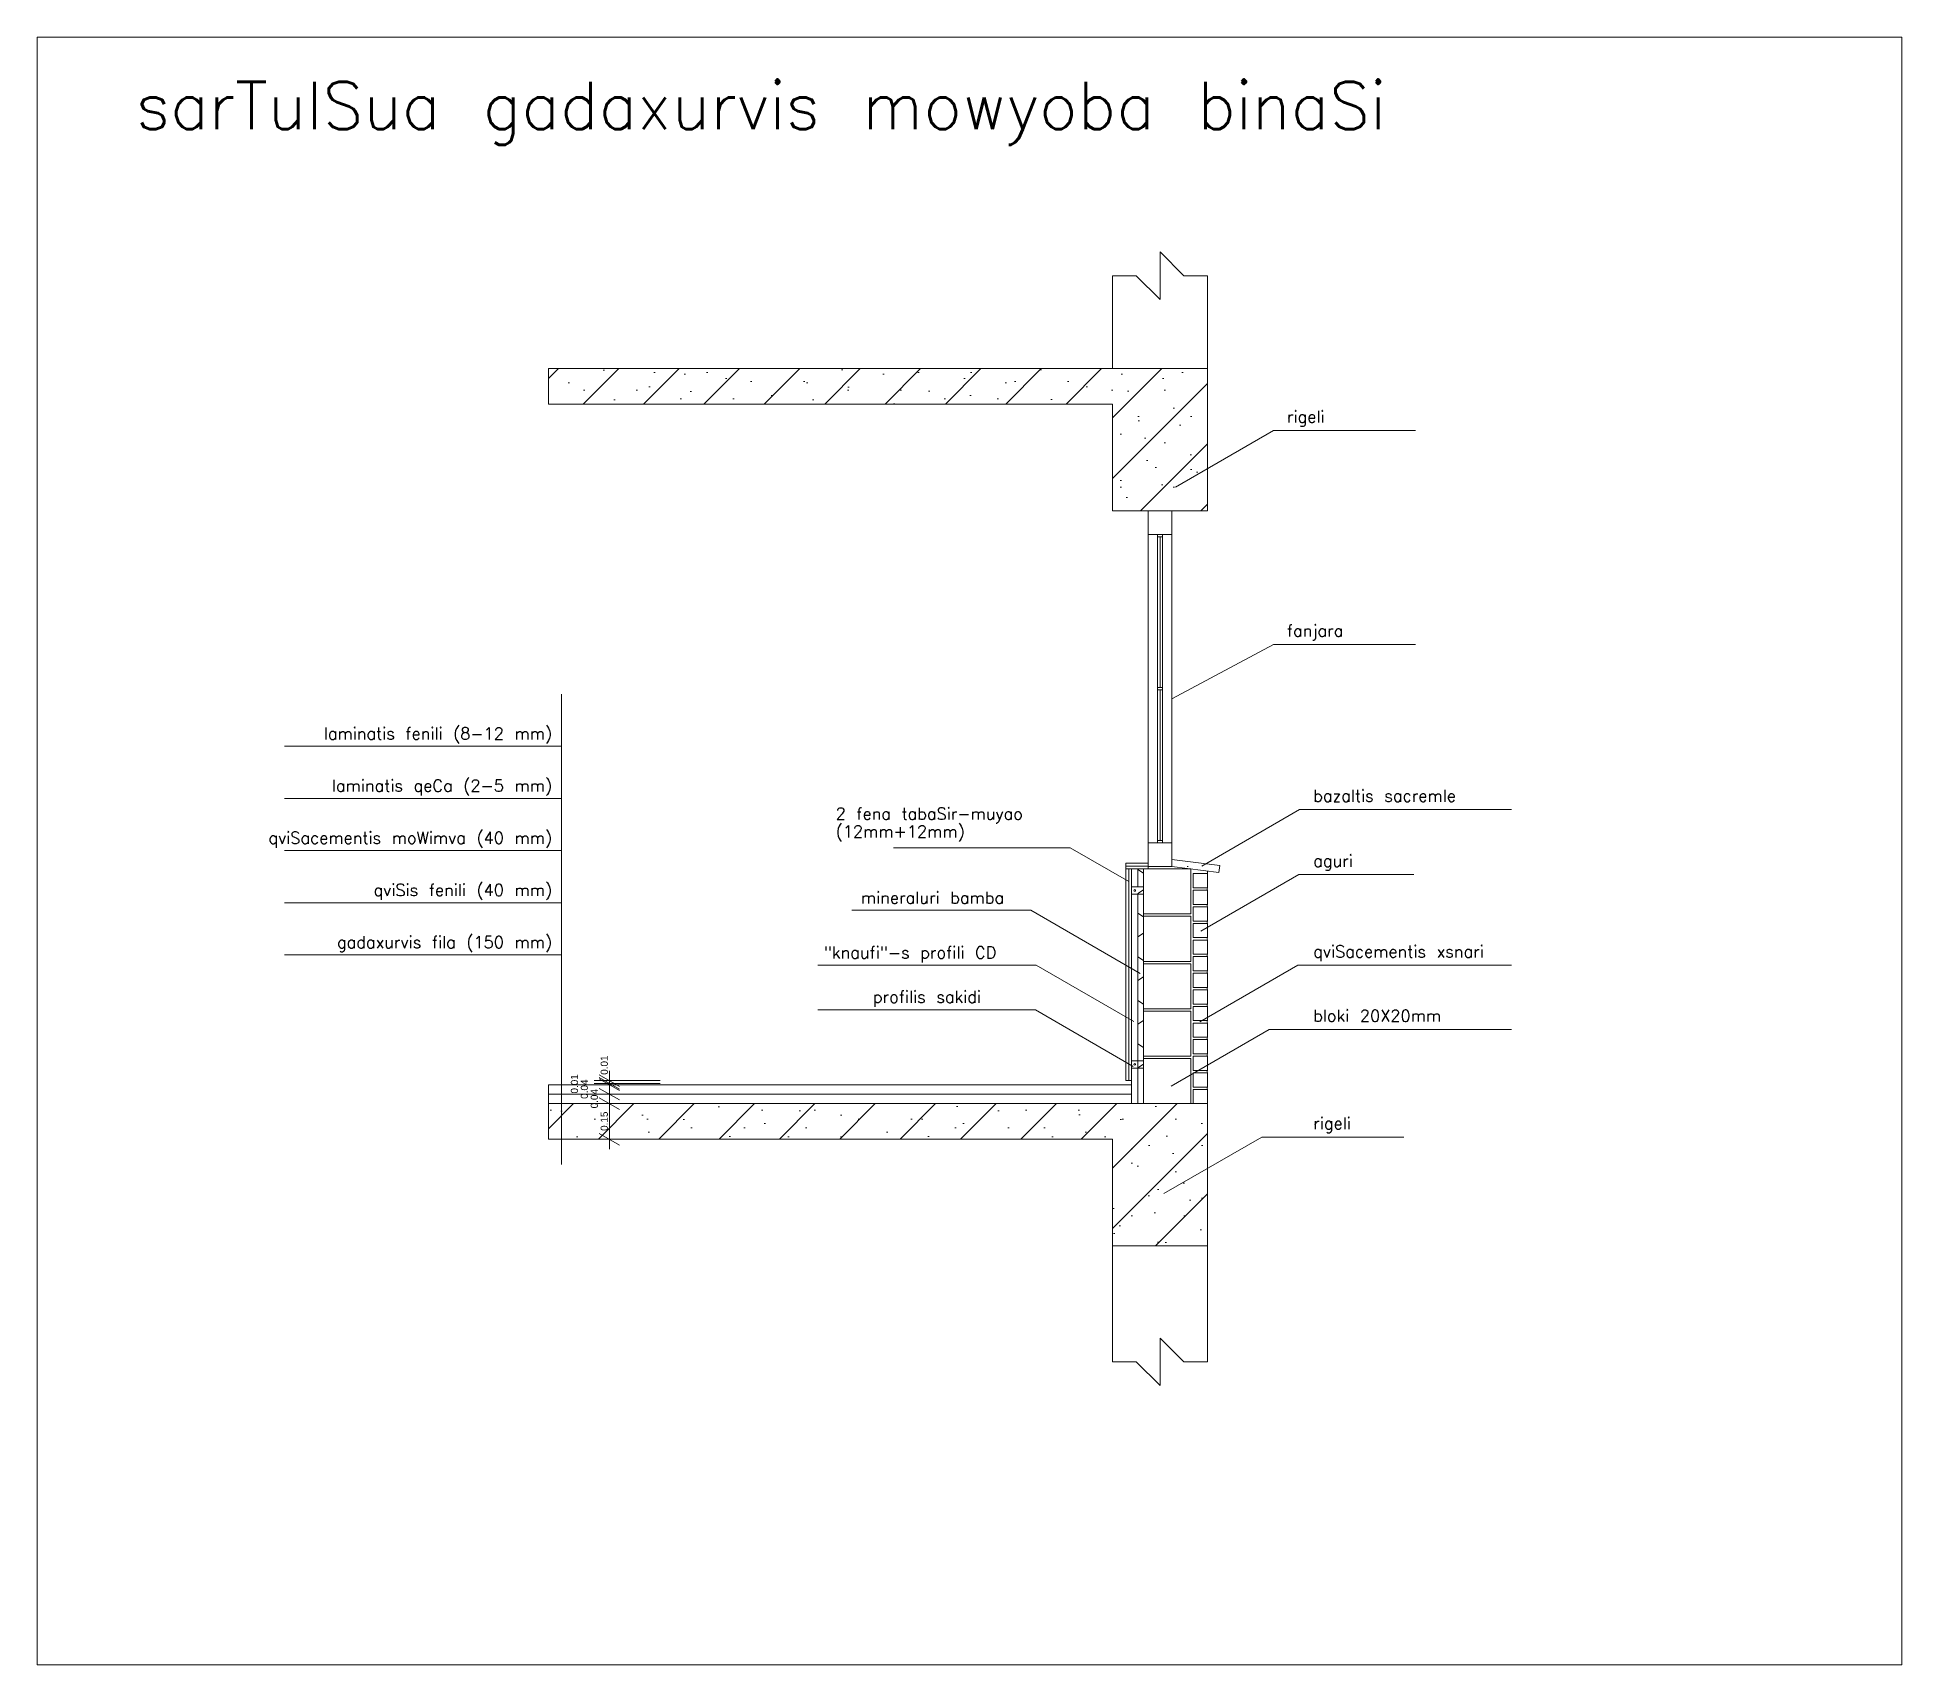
# Model space of a CAD drawing. Header units: millimetres. Extents: x 475616349 to 476941521, y 4620115302 to 4621446928.
# Drawn here: x 476871844 to 476879708, y 4620500640 to 4620507504 of the extents above; entities that cross this region are included whole.
import ezdxf

# ---------------------------------------------------------------- set-up
doc = ezdxf.new("R2010")
doc.units = ezdxf.units.MM
doc.header["$MEASUREMENT"] = 0
for name, color, linetype, lineweight in [('2D Drafting - General_Pen_No__2_Pen_No__4', 7, 'Continuous', 0), ('2D Drafting - General_Pen_No__7_Pen_No__4', 7, 'Continuous', 0), ('2D Drafting - General_Pen_No__7_Pen_No__7_Pen_No__7', 7, 'Continuous', 0), ('A-Area-G_Pen_No__173_Pen_No__4', 7, 'Continuous', 0), ('A-Area-G_Pen_No__7_Pen_No__4', 7, 'Continuous', 0), ('Annotation - Text_Pen_No__7_Pen_No__4', 7, 'Continuous', 0), ('gegmebi_Pen_No__7_Pen_No__4', 7, 'Continuous', 0), ('kar-panjara_Pen_No__7_Pen_No__4', 7, 'Continuous', 0), ('zoma_Pen_No__7', 7, 'Continuous', 0)]:
    doc.layers.add(name, color=color, linetype=linetype, lineweight=lineweight)
doc.layers.add('zoma', color=7, linetype='Continuous')
doc.styles.add('GENERATED_STYLE_2', font='arial.ttf')
doc.dimstyles.new('GENERATED_STYLE__13', dxfattribs={"dimtxt": 30.000001, "dimasz": 64.421331, "dimexe": 0.18, "dimexo": 1.5, "dimgap": 0.09, "dimtad": 1, "dimlfac": 0.001, "dimzin": 0, "dimdsep": 46, "dimtxsty": 'GENERATED_STYLE_2', "dimblk": 'ARROWHEAD_2', "dimblk1": 'ARROWHEAD_2', "dimblk2": 'ARROWHEAD_2', "dimcen": 0.09, "dimclrd": 7, "dimclre": 7, "dimclrt": 7, "dimadec": 0, "dimazin": 0, "dimtfac": 1, "dimtdec": 4, "dimtmove": 0, "dimatfit": 3, "dimfxl": 1, "dimtolj": 1, "dimtzin": 0, "dimarcsym": 0})

msp = doc.modelspace()

# ---------------------------------------------------------------- texts
at = {"layer": '2D Drafting - General_Pen_No__2_Pen_No__4', "color": 7, "linetype": 'Continuous', "lineweight": 0, "insert": (476872258.842, 4620507316.536), "char_height": 200, "attachment_point": 1}
msp.add_mtext('\\A1;{\\pql;\\Ftxt.shx;sarTulSua gadaxurvis mowyoba binaSi}', dxfattribs=at)
at = {"layer": 'A-Area-G_Pen_No__173_Pen_No__4', "color": 7, "linetype": 'Continuous', "lineweight": 0, "insert": (476876694.668, 4620504006.526), "char_height": 0.2, "attachment_point": 7}
msp.add_mtext('\\A1;{\\pql;\\Ftxt.shx;AecDbSpace (AecArchBase70)}', dxfattribs=at)
at = {"layer": 'Annotation - Text_Pen_No__7_Pen_No__4', "color": 7, "linetype": 'Continuous', "lineweight": 0, "char_height": 50}
for s, insert, attachment_point in [('\\A1;{\\pql;\\Ftxt.shx;rigeli}', (476877114.704, 4620505928.571), 1), ('\\A1;{\\pql;\\Ftxt.shx;fanjara}', (476877114.704, 4620505026.238), 1), ('\\A1;{\\pqr;\\Ftxt.shx;laminatis fenili (8-12 mm)}', (476874015.236, 4620504592.662), 3), ('\\A1;{\\pqr;\\Ftxt.shx;laminatis qeCa (2-5 mm)}', (476874015.236, 4620504372.662), 3), ('\\A1;{\\pql;\\Ftxt.shx;bazaltis sacremle}', (476877225.697, 4620504330.067), 1), ('\\A1;{\\pqr;\\Ftxt.shx;qviSacementis moWimva (40 mm)}', (476874015.236, 4620504152.662), 3), ('\\A1;{\\pql;\\Ftxt.shx;aguri}', (476877225.697, 4620504055.839), 1), ('\\A1;{\\pqr;\\Ftxt.shx;qviSis fenili (40 mm)}', (476874015.236, 4620503932.662), 3), ('\\A1;{\\pql;\\Ftxt.shx;mineraluri bamba}', (476875317.944, 4620503900.07), 1), ('\\A1;{\\pqr;\\Ftxt.shx;gadaxurvis fila (150 mm)}', (476874015.236, 4620503712.662), 3), ('\\A1;{\\pql;\\Ftxt.shx;"knaufi"-s profili \\Ftxt.shx;CD}', (476875161.432, 4620503668.738), 1), ('\\A1;{\\pql;\\Ftxt.shx;qviSacementis xsnari}', (476877225.697, 4620503673.471), 1), ('\\A1;{\\pql;\\Ftxt.shx;profilis sakidi}', (476875368.476, 4620503482.021), 1), ('\\A1;{\\pql;\\Ftxt.shx;bloki 20X20mm}', (476877225.697, 4620503402.42), 1), ('\\A1;{\\pql;\\Ftxt.shx;rigeli}', (476877225.697, 4620502948.708), 1)]:
    msp.add_mtext(s, dxfattribs=dict(at, insert=insert, attachment_point=attachment_point))
at = {"layer": 'Annotation - Text_Pen_No__7_Pen_No__4', "color": 7, "linetype": 'Continuous', "lineweight": 0, "insert": (476875211.413, 4620504254.582), "char_height": 50, "attachment_point": 1, "line_spacing_factor": 0.900661}
msp.add_mtext('\\A1;{\\pql;\\Ftxt.shx;2 fena tabaSir-muyao \\P\\pql;\\Ftxt.shx;(12mm+12mm)}', dxfattribs=at)

# ---------------------------------------------------------------- blocks, each defined once
blk = doc.blocks.new('*D509', base_point=(476577134.1, 4620325125.7))
at = {"layer": 'zoma_Pen_No__7', "color": 7, "linetype": 'Continuous', "lineweight": 0, "transparency": 16777216}
for p, q in [((476874471.2, 4620503006.6), (476874193.2, 4620503006.6)), ((476874214.4, 4620503031.1), (476874299.2, 4620502982.1)), ((476874256.8, 4620502856.6), (476874256.8, 4620503006.6)), ((476874471.2, 4620502856.6), (476874193.2, 4620502856.6)), ((476874214.4, 4620502881.1), (476874299.2, 4620502832.1)), ((476874256.8, 4620502815.2), (476874256.8, 4620502856.6))]:
    blk.add_line(p, q, dxfattribs=at)
at = {"layer": 'zoma_Pen_No__7', "color": 7, "lineweight": 0, "transparency": 16777216, "char_height": 30, "attachment_point": 7, "rotation": 90, "style": 'GENERATED_STYLE_2'}
for s, insert in [('\\A1;{\\pql;\\fArial CYR|b0|i0|c204|p34;0.04}', (476874208.8, 4620502986.7)), ('\\A1;{\\pql;\\fArial CYR|b0|i0|c204|p34;0.15}', (476874250.8, 4620502891.7))]:
    blk.add_mtext(s, dxfattribs=dict(at, insert=insert))
blk = doc.blocks.new('ARROWHEAD_2')
at = {"color": 0, "linetype": 'Continuous', "lineweight": 0}
for p, q in [((0, 0), (-1, 0)), ((-0.38, -0.66), (0.38, 0.66))]:
    blk.add_line(p, q, dxfattribs=at)
blk = doc.blocks.new('*D510', base_point=(476577134.1, 4620325125.7))
at = {"layer": 'zoma_Pen_No__7', "color": 7, "linetype": 'Continuous', "lineweight": 0, "transparency": 16777216}
for p, q in [((476874214.4, 4620503071.1), (476874299.2, 4620503022.1)), ((476874471.2, 4620503046.6), (476874193.2, 4620503046.6)), ((476874471.2, 4620503006.6), (476874193.2, 4620503006.6)), ((476874214.4, 4620503031.1), (476874299.2, 4620502982.1)), ((476874256.8, 4620503006.6), (476874256.8, 4620503046.6))]:
    blk.add_line(p, q, dxfattribs=at)
at = {"layer": 'zoma_Pen_No__7', "color": 7, "lineweight": 0, "transparency": 16777216, "insert": (476874166.8, 4620503026.7), "char_height": 30, "attachment_point": 7, "rotation": 90, "style": 'GENERATED_STYLE_2'}
blk.add_mtext('\\A1;{\\pql;\\fArial CYR|b0|i0|c204|p34;0.04}', dxfattribs=at)
blk = doc.blocks.new('*D511', base_point=(476577134.1, 4620325125.7))
at = {"layer": 'zoma_Pen_No__7', "color": 7, "linetype": 'Continuous', "lineweight": 0, "transparency": 16777216}
for p, q in [((476874471.2, 4620503086.6), (476874193.2, 4620503086.6)), ((476874214.4, 4620503128.2), (476874299.2, 4620503079.2)), ((476874299.2, 4620503067.2), (476874214.4, 4620503116.2)), ((476874299.2, 4620503062.1), (476874214.4, 4620503111.1)), ((476874214.4, 4620503071.1), (476874299.2, 4620503022.1)), ((476874256.8, 4620503046.6), (476874256.8, 4620503086.6)), ((476874471.2, 4620503046.6), (476874193.2, 4620503046.6))]:
    blk.add_line(p, q, dxfattribs=at)
at = {"layer": 'zoma_Pen_No__7', "color": 7, "lineweight": 0, "transparency": 16777216, "insert": (476874124.8, 4620503049.2), "char_height": 30, "attachment_point": 7, "rotation": 90, "style": 'GENERATED_STYLE_2'}
blk.add_mtext('\\A1;{\\pql;\\fArial CYR|b0|i0|c204|p34;0.01}', dxfattribs=at)
blk = doc.blocks.new('*D512', base_point=(476577134.1, 4620325125.7))
at = {"layer": 'zoma_Pen_No__7', "color": 7, "linetype": 'Continuous', "lineweight": 0, "transparency": 16777216}
for p, q in [((476874471.2, 4620503091.7), (476874193.2, 4620503091.7)), ((476874471.2, 4620503086.6), (476874193.2, 4620503086.6)), ((476874214.4, 4620503128.2), (476874299.2, 4620503079.2)), ((476874299.2, 4620503067.2), (476874214.4, 4620503116.2)), ((476874299.2, 4620503062.1), (476874214.4, 4620503111.1)), ((476874256.8, 4620503086.6), (476874256.8, 4620503091.7))]:
    blk.add_line(p, q, dxfattribs=at)
blk = doc.blocks.new('*D513', base_point=(476577134.1, 4620325125.7))
at = {"layer": 'zoma_Pen_No__7', "color": 7, "linetype": 'Continuous', "lineweight": 0, "transparency": 16777216}
for p, q in [((476874256.8, 4620503103.7), (476874256.8, 4620503145.2)), ((476874471.2, 4620503103.7), (476874193.2, 4620503103.7)), ((476874471.2, 4620503091.7), (476874193.2, 4620503091.7)), ((476874214.4, 4620503128.2), (476874299.2, 4620503079.2)), ((476874299.2, 4620503067.2), (476874214.4, 4620503116.2)), ((476874299.2, 4620503062.1), (476874214.4, 4620503111.1)), ((476874256.8, 4620503091.7), (476874256.8, 4620503103.7))]:
    blk.add_line(p, q, dxfattribs=at)
at = {"layer": 'zoma_Pen_No__7', "color": 7, "lineweight": 0, "transparency": 16777216, "insert": (476874250.8, 4620503128.2), "char_height": 30, "attachment_point": 7, "rotation": 90, "style": 'GENERATED_STYLE_2'}
blk.add_mtext('\\A1;{\\pql;\\fArial CYR|b0|i0|c204|p34;0.01}', dxfattribs=at)

# ---------------------------------------------------------------- dimensions: what is measured, and where the dimension line sits
at = {"layer": 'zoma', "color": 7, "linetype": 'Continuous', "lineweight": 0}
for base, p1, p2, picture, middle in [((476874256.814, 4620503103.701), (476874472.722, 4620503091.701), (476874472.722, 4620503103.701), '*D513', (476874235.814, 4620503167.163)), ((476874256.814, 4620503086.603), (476874472.722, 4620503046.603), (476874472.722, 4620503086.603), '*D511', (476874151.814, 4620503065.659)), ((476874256.814, 4620503091.701), (476874472.722, 4620503086.603), (476874472.722, 4620503091.701), '*D512', (476874109.814, 4620503088.208)), ((476874256.814, 4620503046.603), (476874472.722, 4620503006.603), (476874472.722, 4620503046.603), '*D510', (476874193.814, 4620503025.659)), ((476874256.814, 4620503006.603), (476874472.722, 4620502856.615), (476874472.722, 4620503006.603), '*D509', (476874235.814, 4620502930.665))]:
    dim = msp.add_linear_dim(base=base, p1=p1, p2=p2, angle=90, dimstyle='GENERATED_STYLE__13', dxfattribs=at)
    dim.commit()
    dim.dimension.update_dxf_attribs({"geometry": picture, "text_midpoint": middle, "dimtype": 160, "text_rotation": 90})

# ---------------------------------------------------------------- hatches: boundary and pattern name
at = {"layer": '2D Drafting - General_Pen_No__7_Pen_No__7_Pen_No__7', "linetype": 'Continuous', "lineweight": 0}
h = msp.add_hatch(dxfattribs=at)
h.set_pattern_fill('MASONRY_BLOCK', style=0, pattern_type=2)
h.set_pattern_definition([(45, (476856456.85, 4620461537.98), (-127.2792, 127.2792), [])])
h.paths.add_polyline_path([(476874000.088, 4620506106.63), (476874000.088, 4620505956.596), (476876379.537, 4620505956.596), (476876379.537, 4620505506.603), (476876779.537, 4620505506.603), (476876779.537, 4620506106.585)])
h = msp.add_hatch(dxfattribs=at)
h.set_pattern_fill('RENDER', style=0, pattern_type=2)
h.set_pattern_definition([(45, (476860600, 4620467073.32), (-111.3693, 111.3693), [0, -105, 0, -157.5]), (110, (476860950, 4620467073.32), (148.0016, 53.8682), [0, -77, 0, -133])])
h.paths.add_polyline_path([(476874000.088, 4620506106.63), (476874000.088, 4620505956.596), (476876379.537, 4620505956.596), (476876379.537, 4620505506.603), (476876779.537, 4620505506.603), (476876779.537, 4620506106.585)])
h = msp.add_hatch(dxfattribs=at)
h.set_pattern_fill('CONCRETE_BLOCK', style=0, pattern_type=2)
h.set_pattern_definition([(33.9761, (476843960.05, 4620457705.73), (-136.4054, 91.92388), []), (146.0239, (476843960.05, 4620457705.73), (136.4054, 91.92388), [])])
h.paths.add_polyline_path([(476876486.529, 4620503996.603), (476876486.529, 4620503106.701), (476876509.529, 4620503106.701), (476876509.529, 4620503996.603)])
h = msp.add_hatch(dxfattribs=at)
h.set_pattern_fill('RENDER', style=0, pattern_type=2)
h.set_pattern_definition([(45, (476846390.12, 4620469344.94), (-111.3693, 111.3693), [0, -105, 0, -157.5]), (110, (476846740.12, 4620469344.94), (148.0016, 53.8682), [0, -77, 0, -133])])
h.paths.add_polyline_path([(476874000.088, 4620503006.649), (476874000.088, 4620502856.615), (476876379.537, 4620502856.615), (476876379.537, 4620502406.622), (476876779.537, 4620502406.622), (476876779.537, 4620503006.603)])
h = msp.add_hatch(dxfattribs=at)
h.set_pattern_fill('MASONRY_BLOCK', style=0, pattern_type=2)
h.set_pattern_definition([(45, (476883939.9, 4620477202.5), (-127.2792, 127.2792), [])])
h.paths.add_polyline_path([(476874000.088, 4620503006.649), (476874000.088, 4620502856.615), (476876379.537, 4620502856.615), (476876379.537, 4620502406.622), (476876779.537, 4620502406.622), (476876779.537, 4620503006.603)])

# ---------------------------------------------------------------- linework, layer by layer
at = {"layer": '2D Drafting - General_Pen_No__7_Pen_No__4', "color": 7, "linetype": 'Continuous', "lineweight": 0, "flags": 128}
for points in [[(476871843.892, 4620507503.781), (476879707.928, 4620507503.781), (476879707.928, 4620500640.391), (476871843.892, 4620500640.391)], [(476874000.088, 4620506106.63), (476876779.537, 4620506106.585), (476876779.537, 4620505506.603), (476876379.537, 4620505506.603), (476876379.537, 4620505956.596), (476874000.088, 4620505956.596)], [(476876435.546, 4620504008.595), (476876435.546, 4620504020.587), (476876529.537, 4620504020.587), (476876529.537, 4620504008.595)], [(476876435.546, 4620503996.603), (476876435.546, 4620504008.595), (476876529.537, 4620504008.595), (476876529.537, 4620503996.603)], [(476876447.537, 4620503103.701), (476876435.546, 4620503103.701), (476876435.546, 4620503996.603), (476876447.537, 4620503996.603)], [(476876459.529, 4620503103.701), (476876447.537, 4620503103.701), (476876447.537, 4620503996.603), (476876459.529, 4620503996.603)], [(476876509.529, 4620503996.603), (476876709.529, 4620503996.603), (476876709.529, 4620503806.603), (476876509.529, 4620503806.603)], [(476876719.537, 4620503976.603), (476876779.537, 4620503976.603), (476876779.537, 4620503916.603), (476876719.537, 4620503916.603)], [(476876459.529, 4620503920.335), (476876509.529, 4620503920.335), (476876509.529, 4620503890.335), (476876459.529, 4620503890.335)], [(476876486.529, 4620503890.335), (476876509.529, 4620503890.335), (476876509.529, 4620503006.603), (476876486.529, 4620503006.603)], [(476876719.537, 4620503906.603), (476876779.537, 4620503906.603), (476876779.537, 4620503846.603), (476876719.537, 4620503846.603)], [(476876509.529, 4620503796.603), (476876709.529, 4620503796.603), (476876709.529, 4620503606.603), (476876509.529, 4620503606.603)], [(476876719.537, 4620503836.603), (476876779.537, 4620503836.603), (476876779.537, 4620503776.603), (476876719.537, 4620503776.603)], [(476876719.537, 4620503766.603), (476876779.537, 4620503766.603), (476876779.537, 4620503706.603), (476876719.537, 4620503706.603)], [(476876719.537, 4620503696.603), (476876779.537, 4620503696.603), (476876779.537, 4620503636.603), (476876719.537, 4620503636.603)], [(476876719.537, 4620503626.603), (476876779.537, 4620503626.603), (476876779.537, 4620503566.603), (476876719.537, 4620503566.603)], [(476876509.529, 4620503596.603), (476876709.529, 4620503596.603), (476876709.529, 4620503406.603), (476876509.529, 4620503406.603)], [(476876719.537, 4620503556.603), (476876779.537, 4620503556.603), (476876779.537, 4620503496.603), (476876719.537, 4620503496.603)], [(476876719.537, 4620503486.603), (476876779.537, 4620503486.603), (476876779.537, 4620503426.603), (476876719.537, 4620503426.603)], [(476876509.529, 4620503396.603), (476876709.529, 4620503396.603), (476876709.529, 4620503206.603), (476876509.529, 4620503206.603)], [(476876719.537, 4620503416.603), (476876779.537, 4620503416.603), (476876779.537, 4620503356.603), (476876719.537, 4620503356.603)], [(476876719.537, 4620503346.603), (476876779.537, 4620503346.603), (476876779.537, 4620503286.603), (476876719.537, 4620503286.603)], [(476876719.537, 4620503276.603), (476876779.537, 4620503276.603), (476876779.537, 4620503216.603), (476876719.537, 4620503216.603)], [(476876459.529, 4620503186.701), (476876509.529, 4620503186.701), (476876509.529, 4620503156.701), (476876459.529, 4620503156.701)], [(476876509.529, 4620503196.603), (476876709.529, 4620503196.603), (476876709.529, 4620503006.603), (476876509.529, 4620503006.603)], [(476876719.537, 4620503206.603), (476876779.537, 4620503206.603), (476876779.537, 4620503146.603), (476876719.537, 4620503146.603)], [(476876459.529, 4620503046.603), (476874000.088, 4620503046.603), (476874000.088, 4620503086.603), (476876459.529, 4620503086.603)], [(476876719.537, 4620503136.603), (476876779.537, 4620503136.603), (476876779.537, 4620503076.603), (476876719.537, 4620503076.603)], [(476876719.537, 4620503066.603), (476876779.537, 4620503066.603), (476876779.537, 4620503006.603), (476876719.537, 4620503006.603)], [(476876459.529, 4620503006.603), (476874000.088, 4620503006.603), (476874000.088, 4620503046.603), (476876459.529, 4620503046.603)], [(476874000.088, 4620503006.649), (476876779.537, 4620503006.603), (476876779.537, 4620502406.622), (476876379.537, 4620502406.622), (476876379.537, 4620502856.615), (476874000.088, 4620502856.615)]]:
    msp.add_lwpolyline(points, close=True, dxfattribs=at)
for points in [[(476876579.537, 4620506598.392), (476876579.537, 4620506398.392)], [(476876579.537, 4620506598.392), (476876679.537, 4620506498.392)], [(476876379.537, 4620506498.392), (476876479.537, 4620506498.392)], [(476876579.537, 4620506398.392), (476876479.537, 4620506498.392)], [(476876679.537, 4620506498.392), (476876779.537, 4620506498.392)], [(476876645.177, 4620505606.723), (476877058.269, 4620505845.222), (476877657.472, 4620505845.222)], [(476876629.537, 4620504713.809), (476877058.269, 4620504942.74), (476877657.472, 4620504942.74)], [(476874055.133, 4620502749.814), (476874055.133, 4620504733.899)], [(476874055.133, 4620504513.899), (476872886.947, 4620504513.899)], [(476874055.133, 4620504293.899), (476872886.947, 4620504293.899)], [(476876755.211, 4620504008.185), (476877168.303, 4620504246.684), (476878062.158, 4620504246.684)], [(476874055.133, 4620504073.899), (476872886.947, 4620504073.899)], [(476876447.537, 4620503943.466), (476876200.934, 4620504085.842), (476875454.832, 4620504085.842)], [(476876486.529, 4620503156.701), (476876486.529, 4620503006.603), (476876459.529, 4620503006.603), (476876459.529, 4620503996.603), (476876486.529, 4620503996.603), (476876486.529, 4620503920.335)], [(476876752.073, 4620503734.182), (476877165.165, 4620503972.681), (476877649.921, 4620503972.681)], [(476876779.537, 4620503916.603), (476876779.537, 4620503987.822)], [(476874055.133, 4620503853.899), (476872886.947, 4620503853.899)], [(476876486.529, 4620503890.335), (476876486.529, 4620503186.701)], [(476876779.537, 4620503846.603), (476876779.537, 4620503906.603)], [(476876496.288, 4620503556.011), (476876034.445, 4620503822.657), (476875279.11, 4620503822.657)], [(476876779.537, 4620503776.603), (476876779.537, 4620503836.603)], [(476876779.537, 4620503706.603), (476876779.537, 4620503766.603)], [(476876779.537, 4620503636.603), (476876779.537, 4620503696.603)], [(476874055.133, 4620503633.899), (476872886.947, 4620503633.899)], [(476876779.537, 4620503566.603), (476876779.537, 4620503626.603)], [(476876469.524, 4620503352.676), (476876056.432, 4620503591.175), (476875135.761, 4620503591.175)], [(476876747.276, 4620503351.589), (476877160.369, 4620503590.088), (476878062.158, 4620503590.088)], [(476876779.537, 4620503496.603), (476876779.537, 4620503556.603)], [(476876779.537, 4620503426.603), (476876779.537, 4620503486.603)], [(476876466.79, 4620503163.518), (476876053.697, 4620503402.017), (476875135.761, 4620503402.017)], [(476876779.537, 4620503356.603), (476876779.537, 4620503416.603)], [(476876626.827, 4620503080.683), (476877039.92, 4620503319.182), (476878062.158, 4620503319.182)], [(476876779.537, 4620503286.603), (476876779.537, 4620503346.603)], [(476876779.537, 4620503216.603), (476876779.537, 4620503276.603)], [(476876779.537, 4620503146.603), (476876779.537, 4620503206.603)], [(476876779.537, 4620503076.603), (476876779.537, 4620503136.603)], [(476876779.537, 4620503006.603), (476876779.537, 4620503066.603)], [(476876595.969, 4620502627.051), (476877009.062, 4620502865.55), (476877608.264, 4620502865.55)], [(476876579.537, 4620502017.658), (476876579.537, 4620501817.658)], [(476876579.537, 4620502017.658), (476876679.537, 4620501917.658)], [(476876579.537, 4620501817.658), (476876479.537, 4620501917.658)]]:
    msp.add_lwpolyline(points, dxfattribs=at)
for points in [[(476876779.537, 4620503916.603, 0.3199535), (476876779.537, 4620503906.603)], [(476876779.537, 4620503846.603, 0.3199535), (476876779.537, 4620503836.603)], [(476876779.537, 4620503776.603, 0.3199535), (476876779.537, 4620503766.603)], [(476876779.537, 4620503706.603, 0.3199535), (476876779.537, 4620503696.603)], [(476876779.537, 4620503636.603, 0.3199535), (476876779.537, 4620503626.603)], [(476876779.537, 4620503566.603, 0.3199535), (476876779.537, 4620503556.603)], [(476876779.537, 4620503496.603, 0.3199535), (476876779.537, 4620503486.603)], [(476876779.537, 4620503426.603, 0.3199535), (476876779.537, 4620503416.603)], [(476876779.537, 4620503356.603, 0.3199535), (476876779.537, 4620503346.603)], [(476876779.537, 4620503286.603, 0.3199535), (476876779.537, 4620503276.603)], [(476876779.537, 4620503216.603, 0.3199535), (476876779.537, 4620503206.603)], [(476876779.537, 4620503146.603, 0.3199535), (476876779.537, 4620503136.603)], [(476876779.537, 4620503076.603, 0.3199535), (476876779.537, 4620503066.603)]]:
    msp.add_lwpolyline(points, format="xyb", dxfattribs=at)
at = {"layer": '2D Drafting - General_Pen_No__7_Pen_No__4', "color": 7, "linetype": 'Continuous', "lineweight": 0}
for centre in [(476876473.009, 4620503905.811), (476876473.009, 4620503172.177)]:
    msp.add_circle(centre, 3.684, dxfattribs=at)
at = {"layer": 'A-Area-G_Pen_No__7_Pen_No__4', "color": 7, "linetype": 'Continuous', "lineweight": 0, "flags": 128}
msp.add_lwpolyline([(476876629.537, 4620504006.637), (476876827.982, 4620503981.746), (476876831.716, 4620504011.512), (476876629.537, 4620504036.872)], close=True, dxfattribs=at)
at = {"layer": 'gegmebi_Pen_No__7_Pen_No__4', "color": 7, "linetype": 'Continuous', "lineweight": 0}
for p, q in [((476876569.537, 4620505406.523), (476876569.537, 4620504106.637)), ((476876589.537, 4620505406.523), (476876569.537, 4620505406.523)), ((476876589.537, 4620505396.523), (476876569.537, 4620505396.523)), ((476876579.537, 4620505396.523), (476876579.537, 4620504761.58)), ((476876589.537, 4620505406.523), (476876589.537, 4620504106.637)), ((476876589.537, 4620504761.58), (476876569.537, 4620504761.58)), ((476876589.537, 4620504751.58), (476876569.537, 4620504751.58)), ((476876579.537, 4620504751.58), (476876579.537, 4620504116.637)), ((476876589.537, 4620504116.637), (476876569.537, 4620504116.637)), ((476876589.537, 4620504106.637), (476876589.537, 4620504116.637))]:
    msp.add_line(p, q, dxfattribs=at)
at = {"layer": 'gegmebi_Pen_No__7_Pen_No__4', "color": 7, "linetype": 'Continuous', "lineweight": 0, "flags": 128}
for points in [[(476876629.537, 4620505506.637), (476876529.537, 4620505506.637), (476876529.537, 4620504006.637), (476876629.537, 4620504006.637)], [(476876629.537, 4620505406.523), (476876529.537, 4620505406.523), (476876529.537, 4620505506.523), (476876629.537, 4620505506.523)], [(476876629.537, 4620504006.637), (476876529.537, 4620504006.637), (476876529.537, 4620504106.637), (476876629.537, 4620504106.637)]]:
    msp.add_lwpolyline(points, close=True, dxfattribs=at)
at = {"layer": 'kar-panjara_Pen_No__7_Pen_No__4', "color": 7, "linetype": 'Continuous', "lineweight": 0, "flags": 128}
for points in [[(476876779.537, 4620506498.392), (476876779.537, 4620506106.585), (476876379.537, 4620506106.585), (476876379.537, 4620506498.392)], [(476876629.537, 4620504006.67), (476876529.537, 4620504006.67), (476876529.537, 4620505506.637), (476876629.537, 4620505506.637), (476876629.537, 4620504036.637)], [(476876479.537, 4620501917.658), (476876379.537, 4620501917.658), (476876379.537, 4620502406.622), (476876779.537, 4620502406.622), (476876779.537, 4620501917.658), (476876679.537, 4620501917.658)]]:
    msp.add_lwpolyline(points, dxfattribs=at)

msp.set_redraw_order([(e.dxf.handle, doc.entitydb.next_handle()) for e in msp.query("TEXT MTEXT ATTDEF DIMENSION ARC_DIMENSION")])  # texts and dimensions are drawn at this point

doc.saveas('drawing.dxf')
